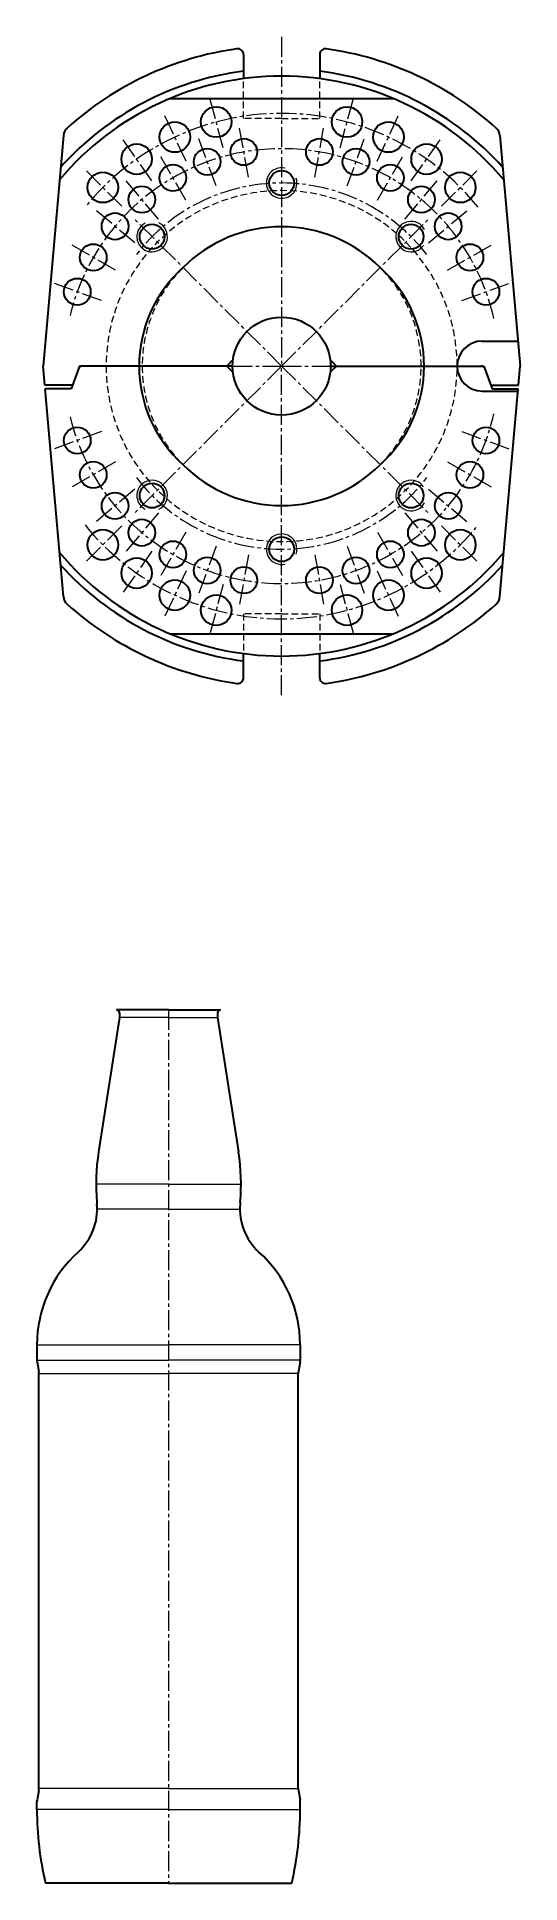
# Model space of a CAD drawing. Extents: x -409 to 838, y -94 to 534.
# Drawn here: x 484.1 to 610.7, y 49.8 to 533.7 of the extents above; entities that cross this region are included whole.
import ezdxf

# ---------------------------------------------------------------- set-up
doc = ezdxf.new("R2010")
doc.units = 0
doc.header["$LTSCALE"] = 7
doc.header["$MEASUREMENT"] = 0
doc.linetypes.add('CENTER2', pattern=[1.125, 0.75, -0.125, 0.125, -0.125])
doc.linetypes.add('HIDDEN', pattern=[0.375, 0.25, -0.125])
doc.layers.get('0').update_dxf_attribs({"linetype": 'CONTINUOUS', "lineweight": 15})
for name, color, linetype, lineweight in [('1', 1, 'CENTER2', 15), ('2', 2, 'HIDDEN', 15), ('3', 3, 'CONTINUOUS', 30), ('8', 252, 'CONTINUOUS', 15)]:
    doc.layers.add(name, color=color, linetype=linetype, lineweight=lineweight)

msp = doc.modelspace()

# ---------------------------------------------------------------- linework, layer by layer
for centre, start, end in [((548.2448, 495.4207), 76.064874, 18.674816), ((514.3036, 481.3618), 116.789391, 63.669835), ((582.1859, 481.3618), 27.865895, 324.963168), ((514.3036, 413.4796), 296.330165, 243.210609), ((582.1859, 413.4796), 35.036832, 332.134105), ((548.2448, 399.4207), 341.325184, 283.935126)]:
    msp.add_arc(centre, 4, start, end)
at = {"layer": '1'}
for p, q in [((548.2448, 533.714), (548.2448, 447.4207)), ((532.9097, 504.6518), (529.2863, 518.1748)), ((563.5798, 504.6518), (567.2033, 518.1748)), ((523.2046, 501.1194), (517.288, 513.8077)), ((573.2849, 501.1194), (579.073, 513.5321)), ((539.5189, 496.9073), (537.1747, 510.2022)), ((556.9706, 496.9073), (559.3148, 510.2022)), ((514.2604, 495.9555), (506.2303, 507.4236)), ((531.0583, 494.6403), (526.441, 507.3261)), ((565.4313, 494.6403), (570.0486, 507.3261)), ((582.2292, 495.9555), (590.2592, 507.4236)), ((506.3487, 489.3168), (496.4492, 499.2163)), ((523.1198, 490.9385), (516.3698, 502.6298)), ((573.3698, 490.9385), (580.1198, 502.6298)), ((590.1408, 489.3168), (600.0403, 499.2163)), ((515.9447, 485.9144), (507.2671, 496.256)), ((580.5448, 485.9144), (589.2225, 496.256)), ((509.751, 479.7208), (499.4094, 488.3984)), ((548.2448, 447.4207), (509.8842, 485.7812)), ((548.2448, 447.4207), (586.6053, 485.7812)), ((586.7385, 479.7208), (597.0801, 488.3984)), ((504.727, 472.5457), (493.0357, 479.2957)), ((591.7625, 472.5457), (603.4539, 479.2957)), ((501.0252, 464.6072), (488.3394, 469.2245)), ((595.4643, 464.6072), (608.1502, 469.2245)), ((548.2448, 447.4207), (509.8842, 409.0602)), ((535.3948, 447.4207), (548.2448, 447.4207)), ((548.2448, 361.1274), (548.2448, 447.4207)), ((548.2448, 447.4207), (586.6053, 409.0602)), ((548.2448, 447.4207), (561.0948, 447.4207)), ((501.0252, 430.2342), (488.3394, 425.6169)), ((595.4643, 430.2342), (608.1502, 425.6169)), ((504.727, 422.2957), (493.0357, 415.5457)), ((591.7625, 422.2957), (603.4539, 415.5457)), ((509.751, 415.1206), (499.4094, 406.443)), ((586.7385, 415.1206), (597.0801, 406.443)), ((515.9447, 408.927), (507.2671, 398.5854)), ((580.5448, 408.927), (589.2225, 398.5854)), ((506.3487, 405.5246), (496.4492, 395.6251)), ((523.1198, 403.9029), (516.3698, 392.2116)), ((573.3698, 403.9029), (580.1198, 392.2116)), ((590.1408, 405.5246), (600.0403, 395.6251)), ((514.2604, 398.8859), (506.2303, 387.4178)), ((531.0583, 400.2012), (526.441, 387.5153)), ((539.5189, 397.9341), (537.1747, 384.6392)), ((556.9706, 397.9341), (559.3148, 384.6392)), ((565.4313, 400.2012), (570.0486, 387.5153)), ((582.2292, 398.8859), (590.2592, 387.4178)), ((523.2046, 393.722), (517.288, 381.0337)), ((573.2849, 393.722), (579.073, 381.3093)), ((532.9097, 390.1896), (529.2863, 376.6666)), ((563.5798, 390.1896), (567.2033, 376.6666)), ((518.6064, 278.6511), (518.6064, 49.7511))]:
    msp.add_line(p, q, dxfattribs=at)
for radius, start, end in [(66.25, 38.943287, 141.056713), (57, 12.670261, 166.537272), (48, 37.534332, 142.465668), (57, 193.462728, 347.329739), (48, 217.534332, 322.465668), (66.25, 218.943287, 321.056713)]:
    msp.add_arc((548.2448, 447.4207), radius, start, end, dxfattribs=at)
at = {"layer": '2'}
for p, q in [((538.2448, 512.3707), (538.2448, 522.7599)), ((558.2448, 512.3707), (558.2448, 522.7599)), ((548.2448, 512.3707), (538.2448, 512.3707)), ((548.2448, 512.3707), (558.2448, 512.3707)), ((538.2448, 382.4707), (538.2448, 372.0815)), ((548.2448, 382.4707), (538.2448, 382.4707)), ((548.2448, 382.4707), (558.2448, 382.4707)), ((558.2448, 382.4707), (558.2448, 372.0815))]:
    msp.add_line(p, q, dxfattribs=at)
for radius, start, end in [(46, 359.999995, 180.000003), (36.55, 135.000006, 180.000005), (36.55, 0, 44.999998), (46, 179.999997, 0.000005), (36.55, 179.999995, 224.999994), (36.55, 315.000002, 0)]:
    msp.add_arc((548.2448, 447.4207), radius, start, end, dxfattribs=at)
at = {"layer": '3'}
for p, q in [((538.2448, 529.1153), (538.2448, 522.7599)), ((558.2448, 529.1153), (558.2448, 522.7599)), ((519.0048, 517.5707), (577.4848, 517.5707)), ((491.0321, 507.8548), (485.7448, 447.4207)), ((605.4575, 507.8548), (610.7448, 447.4207)), ((600.7948, 453.9707), (610.1717, 453.9707)), ((486.1822, 442.4207), (485.7448, 447.4207)), ((495.2448, 447.4207), (493.061, 441.4207)), ((535.3948, 447.4207), (495.2448, 447.4207)), ((533.8948, 447.4207), (535.4948, 449.0207)), ((533.8948, 447.4207), (535.4948, 445.8207)), ((562.5948, 447.4207), (560.9948, 449.0207)), ((562.5948, 447.4207), (560.9948, 445.8207)), ((561.0948, 447.4207), (601.2448, 447.4207)), ((601.2448, 447.4207), (603.4286, 441.4207)), ((610.3073, 442.4207), (610.7448, 447.4207)), ((493.4249, 442.4207), (486.1822, 442.4207)), ((491.0321, 386.9866), (486.2697, 441.4207)), ((493.061, 441.4207), (486.2697, 441.4207)), ((600.7948, 440.8707), (610.1717, 440.8707)), ((603.0646, 442.4207), (610.3073, 442.4207)), ((603.4286, 441.4207), (610.2198, 441.4207)), ((605.4575, 386.9866), (610.2198, 441.4207)), ((519.0048, 377.2707), (577.4848, 377.2707)), ((538.2448, 365.7262), (538.2448, 372.0815)), ((558.2448, 365.7262), (558.2448, 372.0815)), ((505.7564, 276.6511), (500.2632, 241.4256)), ((518.6064, 278.6511), (504.9564, 278.6511)), ((505.7564, 277.8511), (505.7564, 276.6511)), ((518.6064, 278.6511), (532.2564, 278.6511)), ((531.4564, 277.8511), (531.4564, 276.6511)), ((531.4564, 276.6511), (536.9496, 241.4256)), ((499.8098, 228.2247), (499.8502, 227.7574)), ((537.4029, 228.2247), (537.3626, 227.7574)), ((484.1064, 190.8511), (484.1064, 186.8511)), ((553.1064, 190.8511), (553.1064, 186.8511)), ((484.1471, 186.3586), (484.5657, 183.8437)), ((553.0657, 186.3586), (552.6471, 183.8437)), ((484.6064, 74.5511), (484.6064, 183.3511)), ((552.6064, 74.5511), (552.6064, 183.3511)), ((484.5657, 74.0586), (484.1471, 71.5437)), ((552.6471, 74.0586), (553.0657, 71.5437)), ((484.1064, 69.0511), (484.1064, 71.0511)), ((553.1064, 69.0511), (553.1064, 71.0511)), ((518.6064, 49.7511), (486.3264, 49.7511)), ((518.6064, 49.7511), (550.8864, 49.7511))]:
    msp.add_line(p, q, dxfattribs=at)
for centre, radius in [((531.098, 511.4133), 4), ((565.3915, 511.4133), 4), ((520.2463, 507.4636), 4), ((576.2432, 507.4636), 4), ((510.2453, 501.6895), 4), ((528.7496, 500.9832), 3.5), ((538.3468, 503.5547), 3.5), ((558.1427, 503.5547), 3.5), ((567.7399, 500.9832), 3.5), ((586.2442, 501.6895), 4), ((519.7448, 496.7841), 3.5), ((548.2448, 495.4207), 3.25), ((576.7448, 496.7841), 3.5), ((501.3989, 494.2665), 4), ((511.6059, 491.0852), 3.5), ((584.8837, 491.0852), 3.5), ((595.0906, 494.2665), 4), ((504.5802, 484.0596), 3.5), ((514.3036, 481.3618), 3.25), ((582.1859, 481.3618), 3.25), ((591.9093, 484.0596), 3.5), ((498.8813, 475.9207), 3.5), ((597.6082, 475.9207), 3.5), ((494.6823, 466.9159), 3.5), ((601.8072, 466.9159), 3.5), ((548.2448, 447.4207), 12.85), ((494.6823, 427.9256), 3.5), ((601.8072, 427.9256), 3.5), ((498.8813, 418.9207), 3.5), ((597.6082, 418.9207), 3.5), ((514.3036, 413.4796), 3.25), ((582.1859, 413.4796), 3.25), ((504.5802, 410.7818), 3.5), ((591.9093, 410.7818), 3.5), ((511.6059, 403.7562), 3.5), ((584.8837, 403.7562), 3.5), ((501.3989, 400.5749), 4), ((548.2448, 399.4207), 3.25), ((595.0906, 400.5749), 4), ((510.2453, 393.1519), 4), ((519.7448, 398.0573), 3.5), ((528.7496, 393.8582), 3.5), ((567.7399, 393.8582), 3.5), ((576.7448, 398.0573), 3.5), ((586.2442, 393.1519), 4), ((538.3468, 391.2867), 3.5), ((558.1427, 391.2867), 3.5), ((520.2463, 387.3778), 4), ((531.098, 383.4281), 4), ((565.3915, 383.4281), 4), ((576.2432, 387.3778), 4)]:
    msp.add_circle(centre, radius, dxfattribs=at)
for centre, radius, start, end in [((548.2448, 447.4207), 84, 98.012778, 132.023361), ((536.7448, 529.1153), 1.5, 0, 98.012778), ((559.7448, 529.1153), 1.5, 81.987222, 180), ((548.2448, 447.4207), 84, 47.976639, 81.987222), ((548.2448, 447.4207), 76, 39.991307, 140.008693), ((548.2448, 447.4207), 77.95, 97.370637, 138.01042), ((548.2448, 447.4207), 77.95, 41.98958, 82.629363), ((494.0207, 507.5933), 3, 132.023361, 175), ((602.4689, 507.5933), 3, 5, 47.976639), ((545.6755, 447.4207), 34.7807, 132.005847, 180.000004), ((550.814, 447.4207), 34.7807, 0, 47.994157), ((600.7948, 447.4207), 6.55, 90, 270), ((495.945, 446.4207), 1, 89.999994, 160), ((545.6755, 447.4207), 34.7807, 179.999996, 227.994153), ((550.814, 447.4207), 34.7807, 312.005843, 360), ((600.5446, 446.4207), 1, 20, 90), ((548.2448, 447.4207), 76, 219.991307, 320.008693), ((548.2448, 447.4207), 77.95, 221.98958, 262.629363), ((548.2448, 447.4207), 77.95, 277.370637, 318.01042), ((494.0207, 387.2481), 3, 185, 227.976639), ((548.2448, 447.4207), 84, 227.976639, 261.987222), ((548.2448, 447.4207), 84, 278.012778, 312.023361), ((602.4689, 387.2481), 3, 312.023361, 355), ((536.7448, 365.7262), 1.5, 261.987222, 0), ((559.7448, 365.7262), 1.5, 180, 278.012778), ((504.9564, 277.8511), 0.8, 0, 90), ((532.2564, 277.8511), 0.8, 90, 180), ((554.6064, 232.9511), 55, 171.136473, 184.92984), ((482.6064, 232.9511), 55, 355.07016, 8.863527), ((484.7064, 226.4511), 15.2, 312.134767, 4.92984), ((552.5064, 226.4511), 15.2, 175.07016, 227.865233), ((516.9127, 190.8511), 32.8063, 132.134767, 180), ((520.3001, 190.8511), 32.8063, 0, 47.865233), ((487.1064, 186.8511), 3, 180, 189.449666), ((550.1064, 186.8511), 3, 350.550334, 0), ((481.6064, 183.3511), 3, 0, 9.449666), ((555.6064, 183.3511), 3, 170.550334, 180), ((481.6064, 74.5511), 3, 350.550334, 0), ((555.6064, 74.5511), 3, 180, 189.449666), ((487.1064, 71.0511), 3, 170.550334, 180), ((569.1105, 69.0511), 85.0041, 180, 193.123323), ((468.1022, 69.0511), 85.0041, 346.876677, 0), ((550.1064, 71.0511), 3, 0, 9.449666)]:
    msp.add_arc(centre, radius, start, end, dxfattribs=at)
at = {"layer": '3', "color": 3}
for start, end in [(44.999893, 135.000006), (224.999994, 315.000107)]:
    msp.add_arc((548.2448, 447.4207), 36.55, start, end, dxfattribs=at)
at = {"layer": '8'}
for p, q in [((518.6064, 276.6511), (505.7564, 276.6511)), ((518.6064, 276.6511), (531.4564, 276.6511)), ((518.6064, 232.9511), (499.6064, 232.9511)), ((518.6064, 232.9511), (537.6064, 232.9511)), ((518.6064, 226.4511), (499.9064, 226.4511)), ((518.6064, 226.4511), (537.3064, 226.4511)), ((484.1064, 190.8511), (518.6064, 190.8511)), ((553.1064, 190.8511), (518.6064, 190.8511)), ((484.1064, 186.8511), (518.6064, 186.8511)), ((553.1064, 186.8511), (518.6064, 186.8511)), ((484.6064, 183.3511), (518.6064, 183.3511)), ((552.6064, 183.3511), (518.6064, 183.3511)), ((518.6064, 74.5511), (484.6064, 74.5511)), ((518.6064, 74.5511), (552.6064, 74.5511)), ((518.6064, 69.0511), (484.1064, 69.0511)), ((518.6064, 69.0511), (553.1064, 69.0511))]:
    msp.add_line(p, q, dxfattribs=at)

doc.saveas('drawing.dxf')
